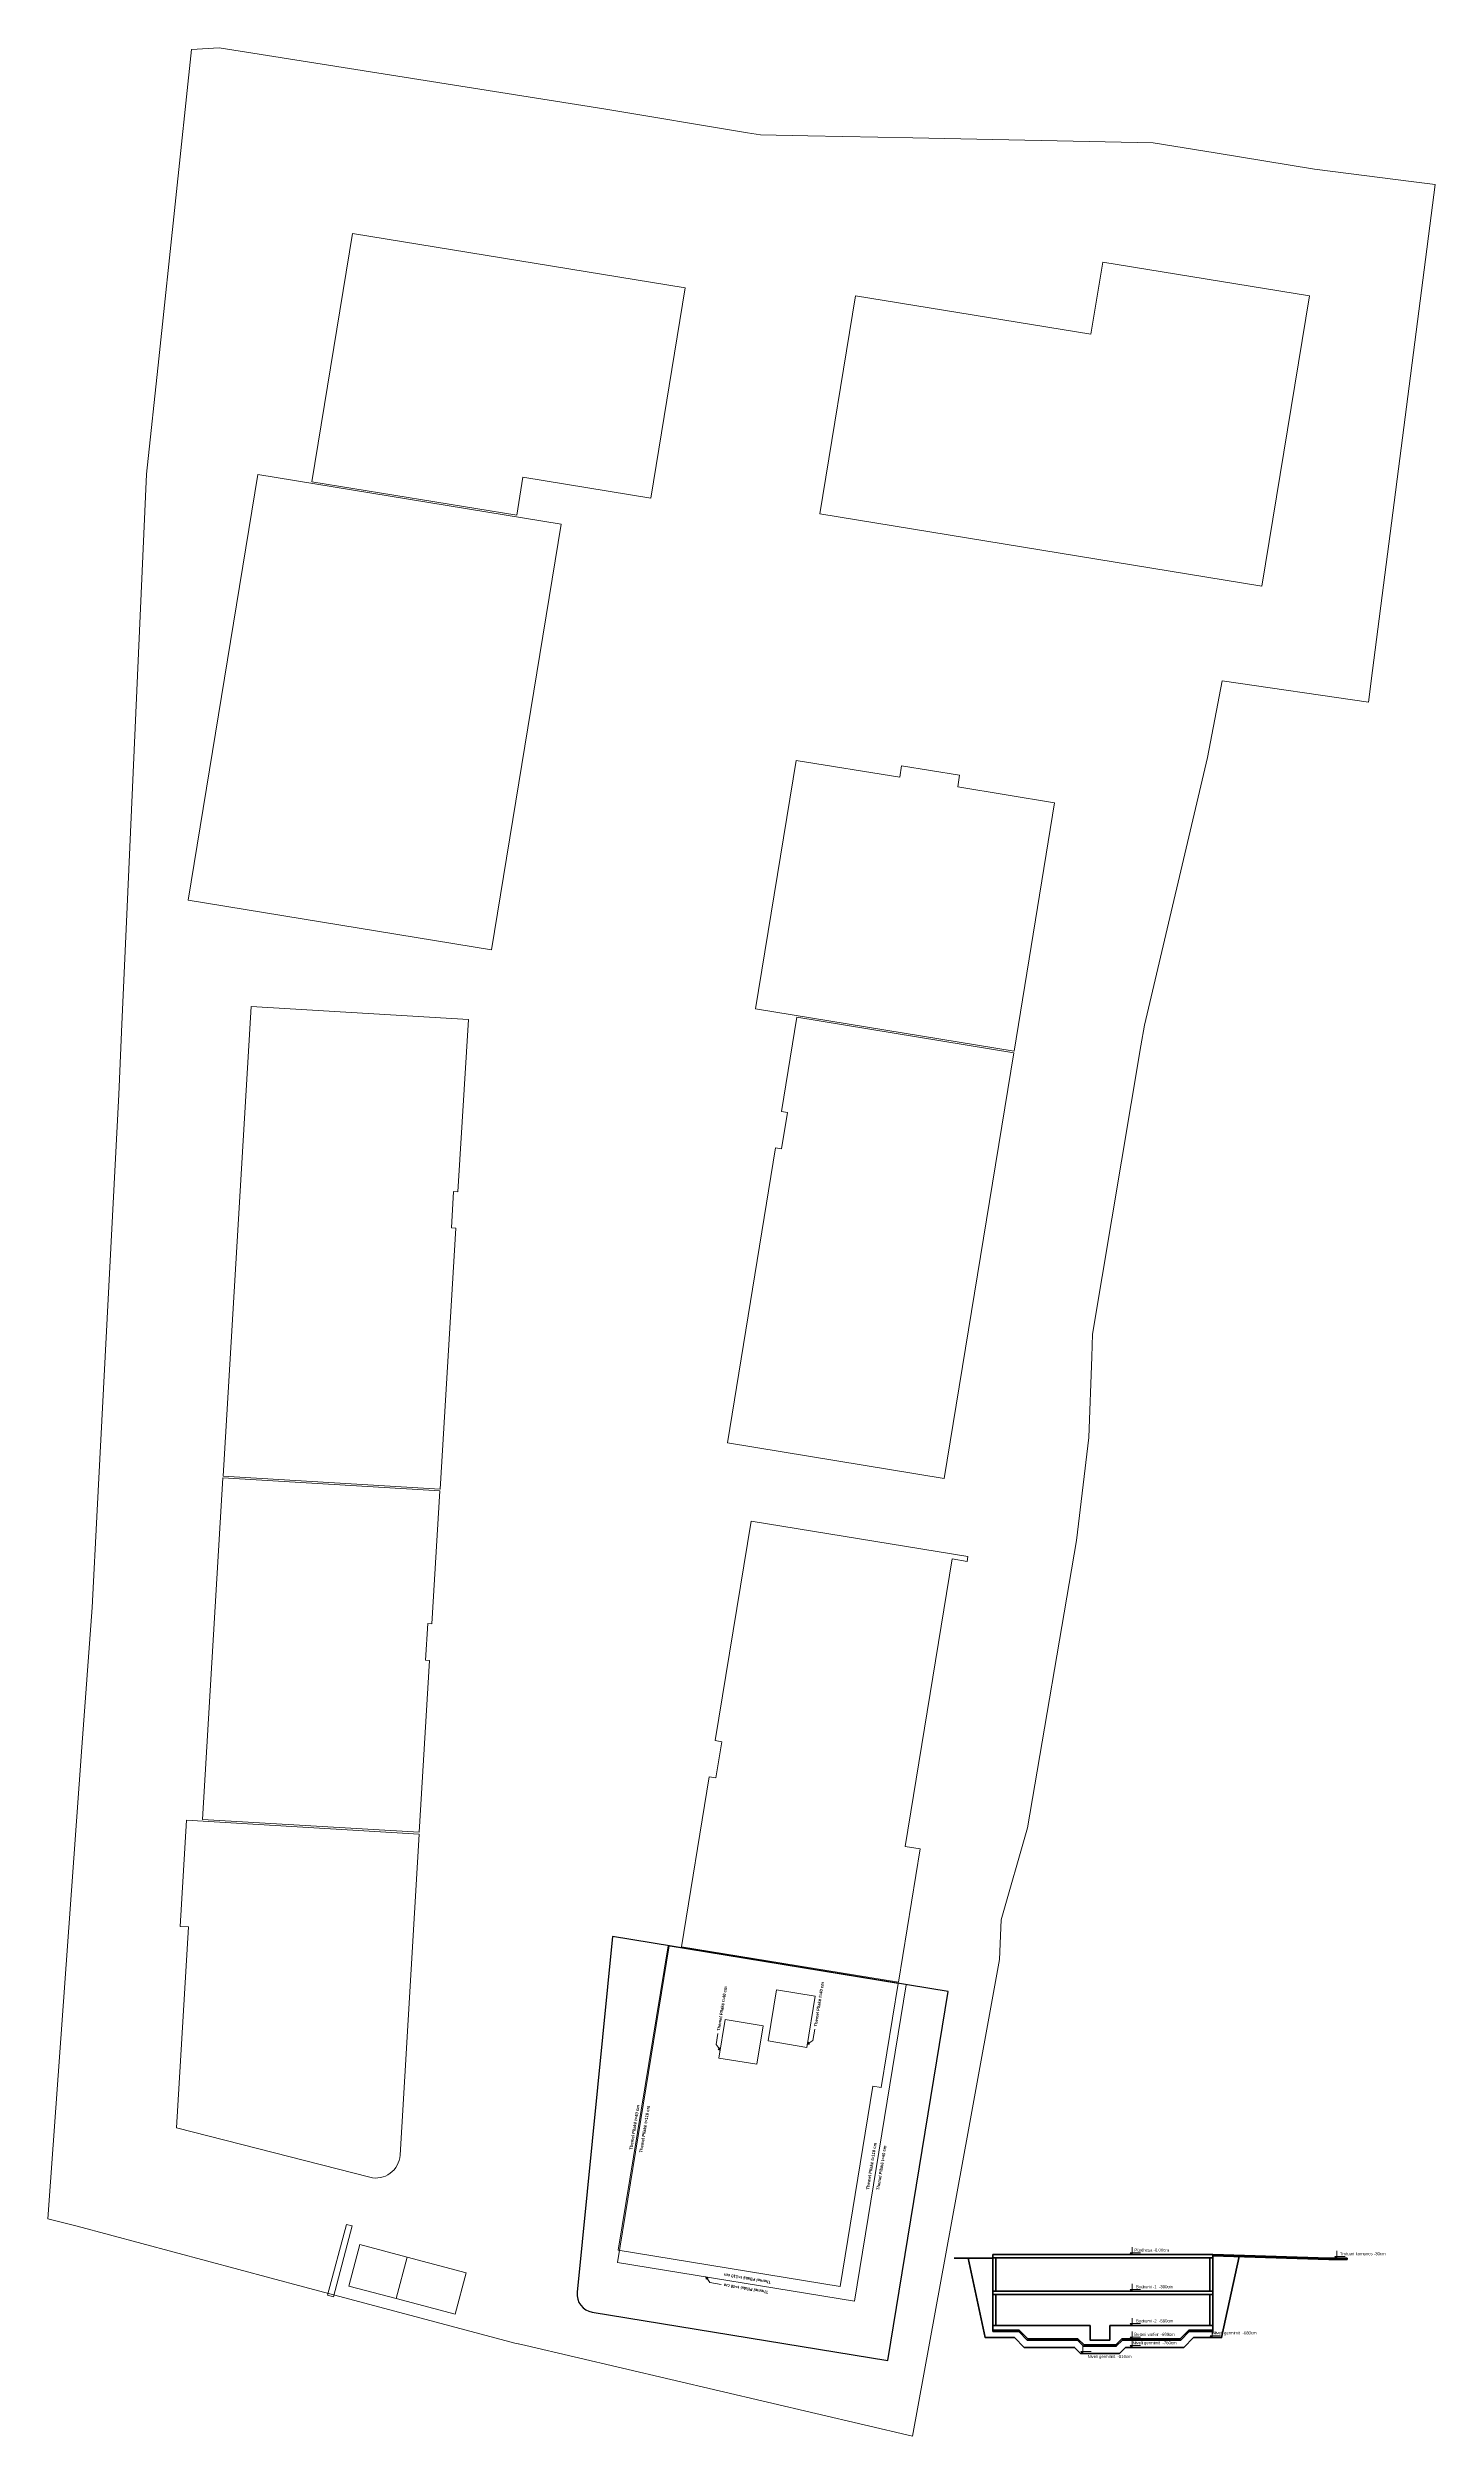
# Model space of a CAD drawing. Header units: metres. Extents: x 7511353 to 7511467, y 4692177 to 4692372.
import ezdxf

# ---------------------------------------------------------------- set-up
doc = ezdxf.new("R2010")
doc.units = ezdxf.units.M
for name, color, linetype, lineweight in [('2D Drafting - General_Pen_No__7', 7, 'Continuous', 35), ('2D Drafting - General_Pen_No__75', 6, 'Continuous', 20), ('2D Drafting - General_Pen_No__86', 173, 'Continuous', 20), ('2D Drafting - General_Pen_No__95', 6, 'Continuous', 13), ('A - Fleta_Pen_No__86', 173, 'Continuous', 20), ('New_Drawing & Figure_Pen_No__1', 7, 'Continuous', 13), ('New_Drawing & Figure_Pen_No__88', 20, 'Continuous', 20), ('ParcRePo', 7, 'Continuous', 0), ('trapazani', 211, 'Continuous', 13), ('urbanizem', 1, 'Continuous', 0)]:
    doc.layers.add(name, color=color, linetype=linetype, lineweight=lineweight)
doc.layers.add('bodrumi', color=5, linetype='Continuous')
doc.styles.add('GENERATED_STYLE_1', font='GOTHIC.TTF')
doc.styles.add('GENERATED_STYLE_2', font='GOTHICB.TTF')

# ---------------------------------------------------------------- blocks, each defined once
blk = doc.blocks.new('Polyline_4', base_point=(645579, -5846965))
at = {"layer": '2D Drafting - General_Pen_No__95', "linetype": 'Continuous', "lineweight": 13}
blk.add_hatch(color=6, dxfattribs=at).paths.add_polyline_path([(645990, -5845636), (645797, -5845688), (645938, -5845829)])
at = {"layer": '2D Drafting - General_Pen_No__75', "color": 6, "linetype": 'Continuous', "lineweight": 20, "flags": 128}
blk.add_lwpolyline([(645579, -5846965), (645579, -5846047), (645867, -5845759)], dxfattribs=at)
at = {"layer": '2D Drafting - General_Pen_No__95', "color": 6, "linetype": 'Continuous', "lineweight": 13}
for p, q in [((645990, -5845636), (645797, -5845688)), ((645938, -5845829), (645797, -5845688)), ((645990, -5845636), (645938, -5845829))]:
    blk.add_line(p, q, dxfattribs=at)
blk = doc.blocks.new('Polyline_8', base_point=(667435, -5851175))
at = {"layer": '2D Drafting - General_Pen_No__95', "linetype": 'Continuous', "lineweight": 13}
blk.add_hatch(color=6, dxfattribs=at).paths.add_polyline_path([(666106, -5850764), (666158, -5850957), (666299, -5850816)])
at = {"layer": '2D Drafting - General_Pen_No__75', "color": 6, "linetype": 'Continuous', "lineweight": 20, "flags": 128}
blk.add_lwpolyline([(667435, -5851175), (666516, -5851175), (666228, -5850887)], dxfattribs=at)
at = {"layer": '2D Drafting - General_Pen_No__95', "color": 6, "linetype": 'Continuous', "lineweight": 13}
for p, q in [((666106, -5850764), (666299, -5850816)), ((666106, -5850764), (666158, -5850957)), ((666299, -5850816), (666158, -5850957))]:
    blk.add_line(p, q, dxfattribs=at)
blk = doc.blocks.new('Polyline_9', base_point=(665810, -5843406))
at = {"layer": '2D Drafting - General_Pen_No__95', "linetype": 'Continuous', "lineweight": 13}
blk.add_hatch(color=6, dxfattribs=at).paths.add_polyline_path([(664481, -5843817), (664674, -5843765), (664533, -5843623)])
at = {"layer": '2D Drafting - General_Pen_No__75', "color": 6, "linetype": 'Continuous', "lineweight": 20, "flags": 128}
blk.add_lwpolyline([(665810, -5843406), (664891, -5843406), (664603, -5843694)], dxfattribs=at)
at = {"layer": '2D Drafting - General_Pen_No__95', "color": 6, "linetype": 'Continuous', "lineweight": 13}
for p, q in [((664481, -5843817), (664533, -5843623)), ((664481, -5843817), (664674, -5843765)), ((664533, -5843623), (664674, -5843765))]:
    blk.add_line(p, q, dxfattribs=at)

msp = doc.modelspace()

# ---------------------------------------------------------------- linework, layer by layer
at = {"layer": '2D Drafting - General_Pen_No__7', "color": 7, "linetype": 'Continuous', "lineweight": 35, "flags": 128}
for points in [[(7511427.45, 4692191.45), (7511430.62, 4692191.45)], [(7511432.39, 4692184.95), (7511430, 4692184.95), (7511428.59, 4692191.45)], [(7511430.62, 4692191.75), (7511448.63, 4692191.75)], [(7511430.62, 4692185.55), (7511430.62, 4692191.75)], [(7511430.62, 4692191.47), (7511448.63, 4692191.47)], [(7511430.87, 4692188.75), (7511430.87, 4692191.47)], [(7511447.06, 4692184.95), (7511449.35, 4692184.95), (7511450.79, 4692191.58)], [(7511448.38, 4692188.75), (7511448.38, 4692191.47)], [(7511448.63, 4692185.45), (7511448.63, 4692191.75)], [(7511458.13, 4692191.45), (7511448.63, 4692191.75)], [(7511458.13, 4692191.35), (7511448.63, 4692191.65)], [(7511430.62, 4692188.75), (7511448.63, 4692188.75)], [(7511430.62, 4692188.47), (7511448.63, 4692188.47)], [(7511430.87, 4692185.95), (7511430.87, 4692188.47)], [(7511448.38, 4692185.95), (7511448.38, 4692188.47)], [(7511430.62, 4692185.95), (7511438.59, 4692185.95)], [(7511438.59, 4692185.95), (7511438.59, 4692184.75), (7511440.19, 4692184.75), (7511440.19, 4692185.95)], [(7511440.19, 4692185.95), (7511448.63, 4692185.95)], [(7511430.62, 4692185.55), (7511432.78, 4692185.55)], [(7511430.62, 4692185.45), (7511430.62, 4692185.55)], [(7511430.62, 4692185.45), (7511432.74, 4692185.45)], [(7511432.39, 4692184.95), (7511433.19, 4692184.15), (7511437.34, 4692184.15)], [(7511432.74, 4692185.45), (7511433.44, 4692184.75), (7511437.59, 4692184.75)], [(7511432.78, 4692185.55), (7511433.48, 4692184.85), (7511437.59, 4692184.85)], [(7511437.27, 4692184.18), (7511437.8, 4692183.65), (7511440.98, 4692183.65), (7511441.48, 4692184.15)], [(7511437.52, 4692184.78), (7511438.05, 4692184.25), (7511440.73, 4692184.25), (7511441.23, 4692184.75), (7511446.01, 4692184.75), (7511446.71, 4692185.45), (7511448.63, 4692185.45)], [(7511437.59, 4692184.85), (7511438.09, 4692184.35), (7511440.69, 4692184.35), (7511441.19, 4692184.85), (7511445.97, 4692184.85), (7511446.67, 4692185.55), (7511448.63, 4692185.55)], [(7511447.06, 4692184.95), (7511446.26, 4692184.15), (7511441.48, 4692184.15)]]:
    msp.add_lwpolyline(points, dxfattribs=at)
msp.add_lwpolyline([(7511459.63, 4692191.45), (7511458.13, 4692191.45), (7511458.13, 4692191.35), (7511459.63, 4692191.35)], close=True, dxfattribs=at)
at = {"layer": '2D Drafting - General_Pen_No__86', "color": 173, "linetype": 'Continuous', "lineweight": 20, "flags": 128}
for points in [[(7511442.02, 4692192.35), (7511442.02, 4692191.75), (7511441.86, 4692191.9), (7511442.7, 4692191.9)], [(7511458.79, 4692192.05), (7511458.79, 4692191.45), (7511458.63, 4692191.6), (7511459.48, 4692191.6)], [(7511442.02, 4692189.35), (7511442.02, 4692188.75), (7511441.86, 4692188.9), (7511442.7, 4692188.9)], [(7511442.02, 4692186.55), (7511442.02, 4692185.95), (7511441.86, 4692186.1), (7511442.7, 4692186.1)], [(7511437.99, 4692184.25), (7511437.99, 4692183.65), (7511437.83, 4692183.8), (7511438.67, 4692183.8)], [(7511442.02, 4692185.45), (7511442.02, 4692184.85), (7511441.86, 4692185), (7511442.7, 4692185)], [(7511442.02, 4692184.75), (7511442.02, 4692184.15), (7511441.86, 4692184.3), (7511442.7, 4692184.3)], [(7511448.57, 4692185.55), (7511448.57, 4692184.95), (7511448.41, 4692185.1), (7511449.25, 4692185.1)]]:
    msp.add_lwpolyline(points, dxfattribs=at)
at = {"layer": 'bodrumi', "flags": 128}
msp.add_lwpolyline([(7511422.03, 4692183.07), (7511426.97, 4692213.27), (7511399.48, 4692217.77), (7511396.57, 4692188.66, 0.396098), (7511397.82, 4692187.03)], format="xyb", close=True, dxfattribs=at)
at = {"layer": 'New_Drawing & Figure_Pen_No__1', "color": 7, "linetype": 'Continuous', "lineweight": 13, "flags": 128}
for points in [[(7511381.75, 4692188.14), (7511377.89, 4692189.17), (7511378.79, 4692192.56), (7511382.65, 4692191.53)], [(7511381.75, 4692188.14), (7511386.58, 4692186.86), (7511387.48, 4692190.24), (7511382.65, 4692191.53)]]:
    msp.add_lwpolyline(points, close=True, dxfattribs=at)
at = {"layer": 'New_Drawing & Figure_Pen_No__88', "color": 20, "linetype": 'Continuous', "lineweight": 20, "flags": 128}
msp.add_lwpolyline([(7511376.13, 4692188.42), (7511377.68, 4692194.22), (7511378.16, 4692194.09), (7511376.62, 4692188.29)], close=True, dxfattribs=at)
at = {"layer": 'ParcRePo', "flags": 128}
msp.add_lwpolyline([(7511359.04, 4692286.71), (7511359.07, 4692287.34), (7511359.3, 4692292.47), (7511359.65, 4692300.23), (7511361.31, 4692337.48), (7511362.31, 4692346.91), (7511365, 4692372.24), (7511367.25, 4692372.38), (7511398.76, 4692367.39), (7511410.53, 4692365.42), (7511411.58, 4692365.25), (7511415.47, 4692365.18), (7511424.06, 4692365), (7511443.74, 4692364.6), (7511448.83, 4692363.77), (7511456.97, 4692362.45), (7511465.09, 4692361.42), (7511466.85, 4692361.2), (7511461.72, 4692321.41), (7511461.39, 4692318.82), (7511449.4, 4692320.55), (7511448.2, 4692314.28), (7511443.03, 4692292.38), (7511442.75, 4692290.68), (7511438.79, 4692267.09), (7511438.72, 4692265.22), (7511438.48, 4692258.63), (7511437.47, 4692250.21), (7511433.45, 4692226.69), (7511431.29, 4692219.14), (7511431.17, 4692215.91), (7511428.64, 4692201.97), (7511424.05, 4692176.88), (7511392.37, 4692184.3), (7511391.77, 4692184.44), (7511391.75, 4692184.44), (7511391.59, 4692184.48), (7511374.17, 4692189.12), (7511355.62, 4692194.06), (7511353.22, 4692194.68), (7511356.02, 4692233.29), (7511356.85, 4692244.71), (7511357.26, 4692252.69)], close=True, dxfattribs=at)
at = {"layer": 'trapazani', "linetype": 'Continuous', "lineweight": 20, "flags": 128}
msp.add_lwpolyline([(7511423.52, 4692213.84), (7511419.28, 4692187.93), (7511399.89, 4692191.1), (7511404.12, 4692217.01)], dxfattribs=at)
for points in [[(7511412.22, 4692209.23), (7511412.91, 4692213.42), (7511416.06, 4692212.91), (7511415.38, 4692208.71)], [(7511411.82, 4692210.48), (7511411.3, 4692207.32), (7511408.19, 4692207.83), (7511408.71, 4692210.99)]]:
    msp.add_lwpolyline(points, close=True, dxfattribs=at)
at = {"layer": 'urbanizem', "linetype": 'Continuous', "flags": 128}
for points in [[(7511405.42, 4692352.74), (7511378.18, 4692357.19), (7511374.86, 4692336.86), (7511391.63, 4692334.12), (7511392.14, 4692337.23), (7511402.6, 4692335.52)], [(7511456.55, 4692352.08), (7511439.62, 4692354.84), (7511438.65, 4692348.93), (7511419.37, 4692352.08), (7511416.45, 4692334.22), (7511452.66, 4692328.3)], [(7511395.26, 4692333.38), (7511370.42, 4692337.44), (7511364.72, 4692302.6), (7511389.57, 4692298.54)], [(7511432.36, 4692290.26), (7511435.68, 4692310.59), (7511427.74, 4692311.89), (7511427.89, 4692312.83), (7511423.15, 4692313.6), (7511423, 4692312.67), (7511414.51, 4692314.05), (7511411.19, 4692293.72)], [(7511387.67, 4692292.84), (7511386.82, 4692278.73), (7511386.45, 4692278.75), (7511386.28, 4692275.79), (7511386.64, 4692275.77), (7511385.37, 4692254.41), (7511367.58, 4692255.47), (7511369.88, 4692293.9)], [(7511426.64, 4692255.28), (7511432.34, 4692290.11), (7511414.57, 4692293.02), (7511413.31, 4692285.3), (7511413.8, 4692285.22), (7511413.32, 4692282.26), (7511412.83, 4692282.34), (7511408.88, 4692258.18)], [(7511385.33, 4692254.26), (7511367.57, 4692255.32), (7511365.9, 4692227.37), (7511383.65, 4692226.31), (7511384.5, 4692240.38), (7511384.16, 4692240.4), (7511384.34, 4692243.4), (7511384.68, 4692243.38)], [(7511422.89, 4692214.04), (7511424.67, 4692224.95), (7511423.44, 4692225.15), (7511427.28, 4692248.69), (7511428.52, 4692248.49), (7511428.58, 4692248.88), (7511410.82, 4692251.78), (7511407.88, 4692233.82), (7511408.42, 4692233.73), (7511407.94, 4692230.77), (7511407.4, 4692230.86), (7511405.12, 4692216.95)], [(7511418.11, 4692189.14), (7511420.78, 4692205.52), (7511421.48, 4692205.41), (7511422.87, 4692213.94), (7511404.02, 4692217.02), (7511399.95, 4692192.11)]]:
    msp.add_lwpolyline(points, close=True, dxfattribs=at)
msp.add_lwpolyline([(7511383.65, 4692226.15), (7511364.58, 4692227.3), (7511364.06, 4692218.61), (7511364.76, 4692218.57), (7511363.78, 4692202.12), (7511379.6, 4692198.07, 0.469051), (7511382.08, 4692199.89)], format="xyb", close=True, dxfattribs=at)

# ---------------------------------------------------------------- block references
at = {"layer": 'trapazani', "linetype": 'Continuous', "lineweight": 20, "xscale": 0.001, "yscale": 0.001, "zscale": 0.001, "rotation": 80.71748131556281}
for name, p in [('Polyline_9', (7511408.11, 4692209.84)), ('Polyline_8', (7511416.04, 4692210.19)), ('Polyline_4', (7511408.36, 4692189.3))]:
    msp.add_blockref(name, p, dxfattribs=at)

# ---------------------------------------------------------------- texts
at = {"layer": 'A - Fleta_Pen_No__86', "color": 173, "linetype": 'Continuous', "lineweight": 20, "char_height": 0.25, "attachment_point": 8, "style": 'GENERATED_STYLE_1'}
for s, insert in [('\\A1;Përdhesa -0.00cm', (7511443.62, 4692191.99)), ('\\A1;Trotuari komunes -30cm', (7511460.91, 4692191.69)), ('\\A1;Bodrumi -1  -300cm', (7511443.86, 4692188.99)), ('\\A1;Bodrumi -2  -580cm', (7511443.86, 4692186.19)), ('\\A1;Niveli germimit  -760cm', (7511443.86, 4692184.33)), ('\\A1;Betoni varfer  -690cm', (7511443.86, 4692185.09)), ('\\A1;Niveli germimit  -680cm', (7511450.41, 4692185.13)), ('\\A1;Niveli germimit  -810cm', (7511440.18, 4692183.2))]:
    msp.add_mtext(s, dxfattribs=dict(at, insert=insert))
at = {"layer": 'trapazani', "linetype": 'Continuous', "lineweight": 13, "char_height": 0.25, "attachment_point": 8, "style": 'GENERATED_STYLE_2'}
for s, insert, rotation in [('\\A1;Themel Pllakë t=40 cm ', (7511408.57, 4692211.86), 80.7175), ('\\A1;Themel Pllakë t=40 cm ', (7511416.51, 4692212.21), 80.7175), ('\\A1;Themel Pllakë t=40 cm ', (7511401.4, 4692202.14), 80.7175), ('\\A1;Themel Pllakë t=110 cm ', (7511402.23, 4692202), 80.7175), ('\\A1;Themel Pllakë t=110 cm ', (7511420.8, 4692198.97), 80.7175), ('\\A1;Themel Pllakë t=40 cm ', (7511421.62, 4692198.83), 80.7175), ('\\A1;Themel Pllakë t=110 cm ', (7511410.55, 4692189.92), 170.7175), ('\\A1;Themel Pllakë t=40 cm ', (7511410.42, 4692189.09), 170.7175)]:
    msp.add_mtext(s, dxfattribs=dict(at, insert=insert, rotation=rotation))

doc.saveas('drawing.dxf')
